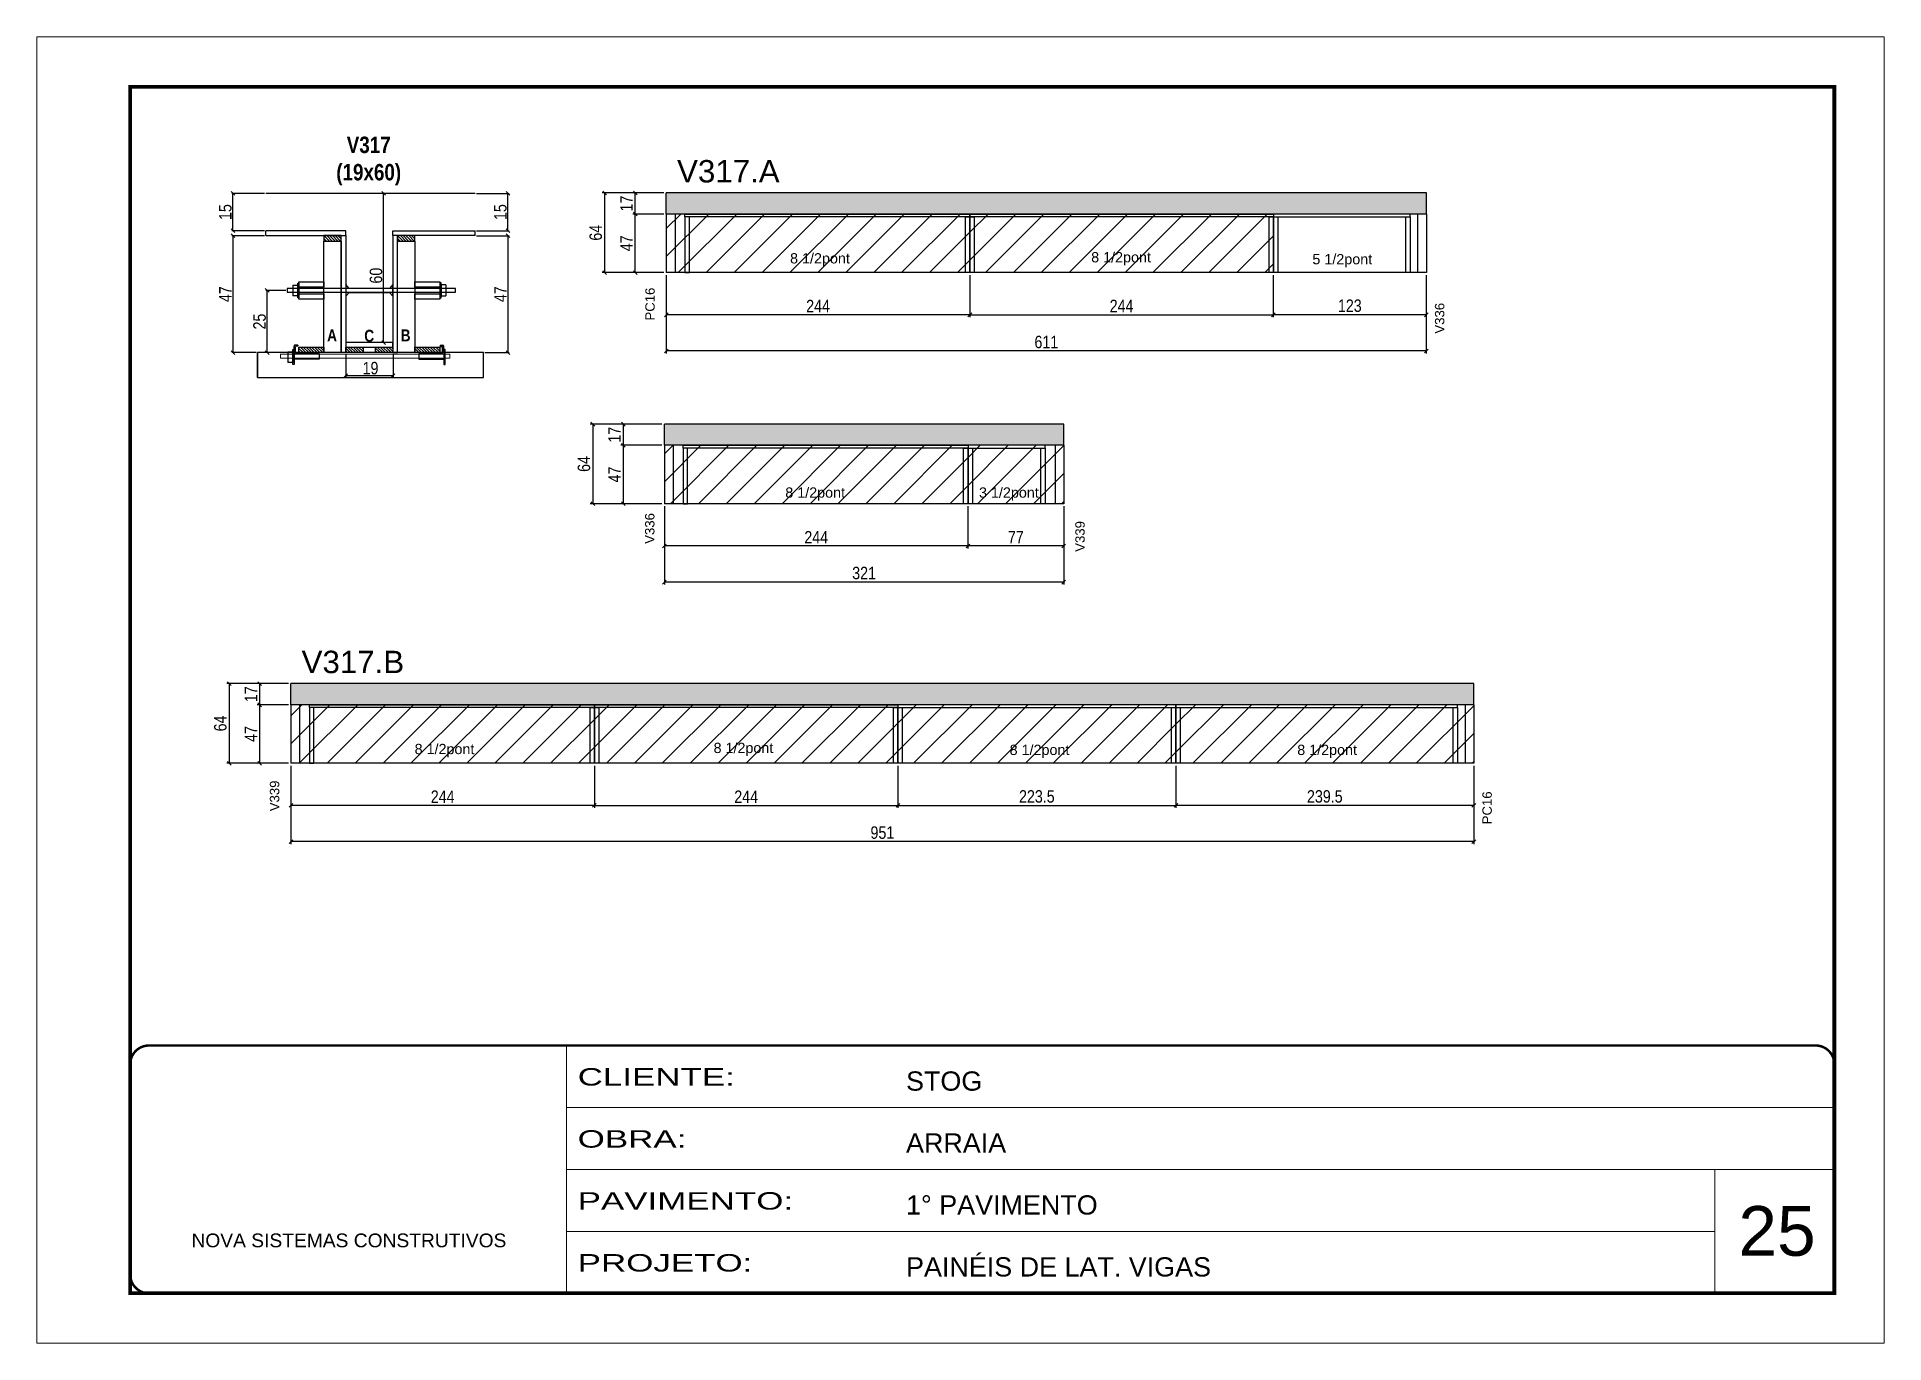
# Model space of a CAD drawing. Extents: x -3394 to 16474, y -5031 to 14397.
# Drawn here: x 4272 to 5757, y 6455 to 7505 of the extents above; entities that cross this region are included whole.
import ezdxf

# ---------------------------------------------------------------- set-up
doc = ezdxf.new("R2010")
doc.units = 0
doc.linetypes.add('CONTINUO', pattern=[0])
doc.linetypes.add('DASHED', pattern=[0.75, 0.5, -0.25])
doc.layers.get('0').update_dxf_attribs({"linetype": 'CONTINUOUS'})
doc.layers.get('Defpoints').update_dxf_attribs({"linetype": 'CONTINUOUS'})
for name, color, linetype in [('1HACHURA MADEIRAS', 1, 'CONTINUOUS'), ('barrote', 251, 'CONTINUOUS'), ('COTA', 241, 'CONTINUOUS'), ('detalhes', 4, 'CONTINUOUS'), ('NOMENCLATURA', 7, 'CONTINUOUS'), ('Painéis', 200, 'CONTINUOUS'), ('PONTALETE', 7, 'CONTINUOUS'), ('presilha', 1, 'CONTINUOUS'), ('SARR_2.2x10', 60, 'CONTINUOUS'), ('SARR_2.2x7', 40, 'CONTINUOUS'), ('SARR_3.5x7', 81, 'CONTINUOUS'), ('Tubo de PVC', 51, 'CONTINUOUS')]:
    doc.layers.add(name, color=color, linetype=linetype)
for name, color, linetype, lineweight in [('CARIMBO', 255, 'CONTINUOUS', 9), ('CONCRETO', 251, 'CONTINUOUS', 25), ('Folhas', 255, 'CONTINUOUS', 9), ('REAPROVEITAMENTO', 251, 'CONTINUOUS', 9), ('SARRAFO DE PRESSAO', 251, 'DASHED', 9), ('SCO-___-LAJ', 2, 'CONTINUOUS', 0)]:
    doc.layers.add(name, color=color, linetype=linetype, lineweight=lineweight)
doc.styles.add('ARIAL', font='arial.ttf')
doc.styles.add('COTA TECNICA', font='techl___.ttf', dxfattribs={"height": 10})
doc.styles.add('COTA TECNICA 2X', font='techl___.ttf', dxfattribs={"height": 10})
doc.styles.add('TECNICA', font='techb___.ttf', dxfattribs={"height": 10})
doc.styles.add('Tecnologia', font='')
doc.styles.get('Tecnologia').set_extended_font_data('Forgotten Futurist')
doc.dimstyles.new('PAINEL', dxfattribs={"dimtxt": 10, "dimasz": 3, "dimexe": 3, "dimexo": 3, "dimgap": 3, "dimtad": 1, "dimdec": 1, "dimzin": 12, "dimdsep": 46, "dimtxsty": 'COTA TECNICA', "dimblk1": 'OBLIQUE', "dimblk2": 'OBLIQUE', "dimsah": 1, "dimcen": 0.9, "dimclrd": 4, "dimclre": 4, "dimclrt": 240, "dimadec": 1, "dimazin": 3, "dimtfac": 1, "dimtdec": 1, "dimtmove": 0, "dimatfit": 3, "dimfxl": 1, "dimtolj": 1, "dimtzin": 12, "dimarcsym": 0})
doc.dimstyles.new('SECAO', dxfattribs={"dimscale": 0.333333, "dimtxt": 5, "dimasz": 9, "dimexe": 3, "dimexo": 3, "dimgap": 3, "dimtad": 1, "dimdec": 1, "dimlfac": 0.5, "dimzin": 12, "dimdsep": 46, "dimtxsty": 'COTA TECNICA 2X', "dimblk1": 'OBLIQUE', "dimblk2": 'OBLIQUE', "dimsah": 1, "dimcen": 0.9, "dimclrd": 4, "dimclre": 4, "dimclrt": 240, "dimadec": 1, "dimazin": 3, "dimtfac": 1, "dimtdec": 1, "dimtmove": 0, "dimatfit": 3, "dimfxl": 1, "dimtolj": 1, "dimtzin": 12, "dimarcsym": 0})
pattern_1 = [(45, (-1585, 0), (-11.22532, 11.22532), [])]

msp = doc.modelspace()

# ---------------------------------------------------------------- texts
at = {"layer": 'CARIMBO', "style": 'ARIAL'}
msp.add_text('25', height=40, dxfattribs=at).set_placement((5640.07, 6525.25))
at = {"layer": 'detalhes', "style": 'TECNICA'}
for s, p in [('A', (4505.48, 7260.37)), ('C', (4535.36, 7260.05)), ('B', (4564.62, 7260.37))]:
    msp.add_text(s, height=9.6, dxfattribs=at).set_placement(p)
at = {"layer": 'NOMENCLATURA', "linetype": 'Continuous', "style": 'ARIAL'}
for s, p in [('V317.A', (4786.83, 7388.13)), ('V317.B', (4484.98, 6993.66))]:
    msp.add_text(s, height=18, dxfattribs=at).set_placement(p)
for s, p in [('PC16', (4768.87, 7277.11)), ('V336', (5403.71, 7266.61)), ('V336', (4768.65, 7097.64)), ('V339', (5114.56, 7091.22)), ('V339', (4467.02, 6882.63)), ('PC16', (5441.86, 6872.14))]:
    msp.add_text(s, height=7.567, rotation=90, dxfattribs=at).set_placement(p)
at = {"layer": 'NOMENCLATURA', "insert": (4538.93, 7424.98), "char_height": 13.2, "attachment_point": 2, "style": 'TECNICA'}
msp.add_mtext_dynamic_manual_height_columns('V317\\P(19x60)', width=13.2, gutter_width=1, heights=[0], dxfattribs=at)
at = {"layer": 'PONTALETE', "linetype": 'Continuous', "style": 'ARIAL'}
for s, p in [('8 1/2pont', (4877.69, 7323.01)), ('8 1/2pont', (5119.77, 7323.88)), ('5 1/2pont', (5297.62, 7322.33)), ('8 1/2pont', (4873.84, 7134.7)), ('3 1/2pont', (5029.58, 7134.7)), ('8 1/2pont', (4575.84, 6928.54)), ('8 1/2pont', (4816.18, 6929.41)), ('8 1/2pont', (5054.21, 6927.86)), ('8 1/2pont', (5285.43, 6927.86))]:
    msp.add_text(s, height=8.25, dxfattribs=at).set_placement(p)

# ---------------------------------------------------------------- blocks, each defined once
blk = doc.blocks.new('9999999999')
at = {"color": 30, "linetype": 'CONTINUO'}
for p, q in [((98564.6, 34230.2), (98564.6, 34429.4)), ((98564.6, 34379.6), (99584, 34379.6)), ((98564.6, 34329.8), (99488, 34329.8)), ((99584, 34329.8), (99488, 34329.8)), ((99488, 34329.8), (99488, 34230.2)), ((98564.6, 34280), (99488, 34280))]:
    blk.add_line(p, q, dxfattribs=at)
at = {"color": 30, "linetype": 'CONTINUO', "const_width": 2}
blk.add_lwpolyline([(99584, 34230.2), (99584, 34414.4, 0.414214), (99569, 34429.4), (98229, 34429.4, 0.414214), (98214, 34414.4), (98214, 34245.2, 0.414214), (98229, 34230.2), (99584, 34230.2)], format="xyb", dxfattribs=at)
at = {"layer": 'Folhas'}
blk.add_lwpolyline([(98139, 34190.2), (99624, 34190.2), (99624, 35240.2), (98139, 35240.2)], close=True, dxfattribs=at)
at = {"layer": 'Folhas', "color": 30, "const_width": 3}
blk.add_lwpolyline([(98214, 34230.2), (99584, 34230.2), (99584, 35200.2), (98214, 35200.2)], close=True, dxfattribs=at)
at = {"color": 7, "linetype": 'Continuous', "ltscale": 5, "style": 'ARIAL'}
for s, height, p in [('STOG', 15.48, (98837.7, 34393.1)), ('ARRAIA', 15.48, (98837.7, 34343.3)), ('1° PAVIMENTO', 15.483, (98837.7, 34293.5)), ('NOVA SISTEMAS CONSTRUTIVOS', 11.059, (98263.2, 34267.2)), ('PAINÉIS DE LAT. VIGAS', 15.483, (98837.7, 34243.7))]:
    blk.add_text(s, height=height, dxfattribs=at).set_placement(p)
at = {"layer": 'Folhas', "color": 7, "style": 'Tecnologia', "width": 1.5}
for s, p in [('CLIENTE:', (98573.7, 34397.2)), ('OBRA:', (98573.7, 34347.3)), ('PAVIMENTO:', (98573.7, 34297.5)), ('PROJETO:', (98573.7, 34247.7))]:
    blk.add_text(s, height=14, dxfattribs=at).set_placement(p)
blk = doc.blocks.new('_Oblique')
at = {"color": 0, "linetype": 'ByBlock', "lineweight": -2}
blk.add_line((-0.5, -0.5), (0.5, 0.5), dxfattribs=at)
blk = doc.blocks.new('*D668')
at = {"layer": 'COTA', "color": 4, "lineweight": -2, "transparency": 16777216}
for p, q in [((4520.5, 7250.3), (4520.5, 7231.7)), ((4558.5, 7250.3), (4558.5, 7231.7)), ((4558.5, 7232.7), (4520.5, 7232.7))]:
    blk.add_line(p, q, dxfattribs=at)
at = {"layer": 'Defpoints', "color": 0, "transparency": 16777216}
for p in [(4520.5, 7251.3), (4558.5, 7251.3), (4520.5, 7232.7)]:
    blk.add_point(p, dxfattribs=at)
at = {"layer": 'COTA', "color": 4, "lineweight": -2, "transparency": 16777216, "xscale": 3, "yscale": 3, "zscale": 3, "rotation": 180}
blk.add_blockref('_Oblique', (4520.5, 7232.7), dxfattribs=at)
at = {"layer": 'COTA', "color": 4, "lineweight": -2, "transparency": 16777216, "xscale": 3, "yscale": 3, "zscale": 3}
blk.add_blockref('_Oblique', (4558.5, 7232.7), dxfattribs=at)
at = {"layer": 'COTA', "color": 240, "transparency": 16777216, "insert": (4540.4, 7238.8), "char_height": 10, "attachment_point": 5, "style": 'COTA TECNICA 2X'}
blk.add_mtext('\\A1;19', dxfattribs=at)
blk = doc.blocks.new('PRESILHA METÁLICA 1')
at = {"layer": 'presilha'}
for p, q in [((0, 13), (6, 13)), ((0, 13), (0, 0)), ((6, 0), (0, 0)), ((6, 15.5), (7.5, 15.5)), ((6, -2.5), (6, 15.5)), ((6, 13), (6, 0)), ((7.5, 10.6), (7.5, 19.9)), ((7.5, 15.5), (7.5, -2.5)), ((37.5, 4.1), (7.5, 4.1)), ((12, 21), (8.6, 21)), ((9, 11.6), (9, 18.9)), ((12, 19.5), (9.6, 19.5)), ((37.5, 11), (9.6, 11)), ((12, 21), (12, 19.5)), ((37.5, 11), (37.5, 4.1)), ((7.5, -2.5), (6, -2.5))]:
    blk.add_line(p, q, dxfattribs=at)
for centre, radius, start, end in [((8.6, 19.9), 1.14, 90, 180), ((9.6, 18.9), 0.57, 90, 180), ((9.6, 11.6), 0.57, 180, 270)]:
    blk.add_arc(centre, radius, start, end, dxfattribs=at)
blk = doc.blocks.new('PRESILHA METÁLICA 2')
at = {"layer": 'presilha'}
for p, q in [((-5.2, 23.5), (-5.2, 22)), ((-5.2, 23.5), (-1.9, 23.5)), ((-0.8, 14.6), (-0.8, 22.4)), ((-30.8, 13.5), (-30.8, 6.6)), ((-30.8, 13.5), (-2.8, 13.5)), ((-30.8, 6.6), (-0.8, 6.6)), ((-5.2, 22), (-2.8, 22)), ((-2.2, 14.1), (-2.2, 21.4)), ((0.8, 18), (-0.8, 18)), ((-0.8, 18), (-0.8, 0)), ((-0.8, 0), (0.8, 0)), ((0.8, 0), (0.8, 18))]:
    blk.add_line(p, q, dxfattribs=at)
for centre, radius, start, end in [((-1.9, 22.4), 1.14, 0, 90), ((-2.8, 21.4), 0.57, 0, 90), ((-2.8, 14.1), 0.57, 270, 0)]:
    blk.add_arc(centre, radius, start, end, dxfattribs=at)
blk = doc.blocks.new('*D669')
at = {"layer": 'COTA', "color": 4, "lineweight": -2, "transparency": 16777216}
for p, q in [((4455.2, 7345.3), (4428.8, 7345.3)), ((4429.8, 7345.3), (4429.8, 7251.3)), ((4448.4, 7251.3), (4428.8, 7251.3))]:
    blk.add_line(p, q, dxfattribs=at)
at = {"layer": 'Defpoints', "color": 0, "transparency": 16777216}
for p in [(4456.2, 7345.3), (4429.8, 7251.3), (4449.4, 7251.3)]:
    blk.add_point(p, dxfattribs=at)
at = {"layer": 'COTA', "color": 4, "lineweight": -2, "transparency": 16777216, "xscale": 3, "yscale": 3, "zscale": 3}
for p, rotation in [((4429.8, 7345.3), 90), ((4429.8, 7251.3), 270)]:
    blk.add_blockref('_Oblique', p, dxfattribs=dict(at, rotation=rotation))
at = {"layer": 'COTA', "color": 240, "transparency": 16777216, "insert": (4423.7, 7298.3), "char_height": 10, "attachment_point": 5, "rotation": 90, "style": 'COTA TECNICA 2X'}
blk.add_mtext('\\A1;47', dxfattribs=at)
blk = doc.blocks.new('*D670')
at = {"layer": 'COTA', "color": 4, "lineweight": -2, "transparency": 16777216}
for p, q in [((4557.5, 7379.3), (4549.9, 7379.3)), ((4550.9, 7259.3), (4550.9, 7379.3)), ((4550, 7259.3), (4549.9, 7259.3))]:
    blk.add_line(p, q, dxfattribs=at)
at = {"layer": 'Defpoints', "color": 0, "transparency": 16777216}
for p in [(4550.9, 7379.3), (4558.5, 7379.3), (4551, 7259.3)]:
    blk.add_point(p, dxfattribs=at)
at = {"layer": 'COTA', "color": 4, "lineweight": -2, "transparency": 16777216, "xscale": 3, "yscale": 3, "zscale": 3}
for p, rotation in [((4550.9, 7379.3), 90), ((4550.9, 7259.3), 270)]:
    blk.add_blockref('_Oblique', p, dxfattribs=dict(at, rotation=rotation))
at = {"layer": 'COTA', "color": 240, "transparency": 16777216, "insert": (4544.8, 7313.2), "char_height": 10, "attachment_point": 5, "rotation": 90, "style": 'COTA TECNICA 2X'}
blk.add_mtext('\\A1;60', dxfattribs=at)
blk = doc.blocks.new('*D671')
at = {"layer": 'COTA', "color": 4, "lineweight": -2, "transparency": 16777216}
for p, q in [((4455.2, 7379.3), (4428.8, 7379.3)), ((4429.8, 7349.3), (4429.8, 7379.3)), ((4455.2, 7349.3), (4428.8, 7349.3))]:
    blk.add_line(p, q, dxfattribs=at)
at = {"layer": 'Defpoints', "color": 0, "transparency": 16777216}
for p in [(4429.8, 7379.3), (4456.2, 7379.3), (4456.2, 7349.3)]:
    blk.add_point(p, dxfattribs=at)
at = {"layer": 'COTA', "color": 4, "lineweight": -2, "transparency": 16777216, "xscale": 3, "yscale": 3, "zscale": 3}
for p, rotation in [((4429.8, 7379.3), 90), ((4429.8, 7349.3), 270)]:
    blk.add_blockref('_Oblique', p, dxfattribs=dict(at, rotation=rotation))
at = {"layer": 'COTA', "color": 240, "transparency": 16777216, "insert": (4423.7, 7364.3), "char_height": 10, "attachment_point": 5, "rotation": 90, "style": 'COTA TECNICA 2X'}
blk.add_mtext('\\A1;15', dxfattribs=at)
blk = doc.blocks.new('*D672')
at = {"layer": 'COTA', "color": 4, "lineweight": -2, "transparency": 16777216}
for p, q in [((4625.6, 7345.3), (4651.9, 7345.3)), ((4650.9, 7345.3), (4650.9, 7251.3)), ((4632.3, 7251.3), (4651.9, 7251.3))]:
    blk.add_line(p, q, dxfattribs=at)
at = {"layer": 'Defpoints', "color": 0, "transparency": 16777216}
for p in [(4624.6, 7345.3), (4631.3, 7251.3), (4650.9, 7251.3)]:
    blk.add_point(p, dxfattribs=at)
at = {"layer": 'COTA', "color": 4, "lineweight": -2, "transparency": 16777216, "xscale": 3, "yscale": 3, "zscale": 3}
for p, rotation in [((4650.9, 7345.3), 90), ((4650.9, 7251.3), 270)]:
    blk.add_blockref('_Oblique', p, dxfattribs=dict(at, rotation=rotation))
at = {"layer": 'COTA', "color": 240, "transparency": 16777216, "insert": (4644.8, 7298.3), "char_height": 10, "attachment_point": 5, "rotation": 90, "style": 'COTA TECNICA 2X'}
blk.add_mtext('\\A1;47', dxfattribs=at)
blk = doc.blocks.new('*D673')
at = {"layer": 'COTA', "color": 4, "lineweight": -2, "transparency": 16777216}
for p, q in [((4625.6, 7379.3), (4651.9, 7379.3)), ((4650.9, 7349.3), (4650.9, 7379.3)), ((4625.6, 7349.3), (4651.9, 7349.3))]:
    blk.add_line(p, q, dxfattribs=at)
at = {"layer": 'Defpoints', "color": 0, "transparency": 16777216}
for p in [(4624.6, 7379.3), (4650.9, 7379.3), (4624.6, 7349.3)]:
    blk.add_point(p, dxfattribs=at)
at = {"layer": 'COTA', "color": 4, "lineweight": -2, "transparency": 16777216, "xscale": 3, "yscale": 3, "zscale": 3}
for p, rotation in [((4650.9, 7379.3), 90), ((4650.9, 7349.3), 270)]:
    blk.add_blockref('_Oblique', p, dxfattribs=dict(at, rotation=rotation))
at = {"layer": 'COTA', "color": 240, "transparency": 16777216, "insert": (4644.8, 7364.3), "char_height": 10, "attachment_point": 5, "rotation": 90, "style": 'COTA TECNICA 2X'}
blk.add_mtext('\\A1;15', dxfattribs=at)
blk = doc.blocks.new('*D674')
at = {"layer": 'COTA', "color": 4, "linetype": 'Continuous', "lineweight": -2, "transparency": 16777216}
for p, q in [((5266.2, 7313.7), (5266.2, 7279.7)), ((5389.2, 7313.7), (5389.2, 7279.7)), ((5389.2, 7281.7), (5266.2, 7281.7))]:
    blk.add_line(p, q, dxfattribs=at)
at = {"layer": 'Defpoints', "color": 0, "linetype": 'Continuous', "transparency": 16777216}
for p in [(5266.2, 7315.7), (5389.2, 7315.7), (5266.2, 7281.7)]:
    blk.add_point(p, dxfattribs=at)
at = {"layer": 'COTA', "color": 4, "linetype": 'Continuous', "lineweight": -2, "transparency": 16777216, "xscale": 3, "yscale": 3, "zscale": 3, "rotation": 180}
blk.add_blockref('_Oblique', (5266.2, 7281.7), dxfattribs=at)
at = {"layer": 'COTA', "color": 4, "linetype": 'Continuous', "lineweight": -2, "transparency": 16777216, "xscale": 3, "yscale": 3, "zscale": 3}
blk.add_blockref('_Oblique', (5389.2, 7281.7), dxfattribs=at)
at = {"layer": 'COTA', "color": 240, "linetype": 'Continuous', "transparency": 16777216, "insert": (5327.7, 7289), "char_height": 10, "attachment_point": 5, "style": 'COTA TECNICA'}
blk.add_mtext('\\A1;123', dxfattribs=at)
blk = doc.blocks.new('*D675')
at = {"layer": 'COTA', "color": 4, "linetype": 'Continuous', "lineweight": -2, "transparency": 16777216}
for p, q in [((4778.2, 7313.7), (4778.2, 7279.7)), ((5022.2, 7313.7), (5022.2, 7279.7)), ((5022.2, 7281.7), (4778.2, 7281.7))]:
    blk.add_line(p, q, dxfattribs=at)
at = {"layer": 'Defpoints', "color": 0, "linetype": 'Continuous', "transparency": 16777216}
for p in [(4778.2, 7315.7), (5022.2, 7315.7), (4778.2, 7281.7)]:
    blk.add_point(p, dxfattribs=at)
at = {"layer": 'COTA', "color": 4, "linetype": 'Continuous', "lineweight": -2, "transparency": 16777216, "xscale": 3, "yscale": 3, "zscale": 3, "rotation": 180}
blk.add_blockref('_Oblique', (4778.2, 7281.7), dxfattribs=at)
at = {"layer": 'COTA', "color": 4, "linetype": 'Continuous', "lineweight": -2, "transparency": 16777216, "xscale": 3, "yscale": 3, "zscale": 3}
blk.add_blockref('_Oblique', (5022.2, 7281.7), dxfattribs=at)
at = {"layer": 'COTA', "color": 240, "linetype": 'Continuous', "transparency": 16777216, "insert": (4900.2, 7288.8), "char_height": 10, "attachment_point": 5, "style": 'COTA TECNICA'}
blk.add_mtext('\\A1;244', dxfattribs=at)
blk = doc.blocks.new('*D676')
at = {"layer": 'COTA', "color": 4, "linetype": 'Continuous', "lineweight": -2, "transparency": 16777216}
for p, q in [((4778.2, 7313.7), (4778.2, 7250.7)), ((5389.2, 7313.7), (5389.2, 7250.7)), ((5389.2, 7252.7), (4778.2, 7252.7))]:
    blk.add_line(p, q, dxfattribs=at)
at = {"layer": 'Defpoints', "color": 0, "linetype": 'Continuous', "transparency": 16777216}
for p in [(4778.2, 7315.7), (5389.2, 7315.7), (4778.2, 7252.7)]:
    blk.add_point(p, dxfattribs=at)
at = {"layer": 'COTA', "color": 4, "linetype": 'Continuous', "lineweight": -2, "transparency": 16777216, "xscale": 3, "yscale": 3, "zscale": 3, "rotation": 180}
blk.add_blockref('_Oblique', (4778.2, 7252.7), dxfattribs=at)
at = {"layer": 'COTA', "color": 4, "linetype": 'Continuous', "lineweight": -2, "transparency": 16777216, "xscale": 3, "yscale": 3, "zscale": 3}
blk.add_blockref('_Oblique', (5389.2, 7252.7), dxfattribs=at)
at = {"layer": 'COTA', "color": 240, "linetype": 'Continuous', "transparency": 16777216, "insert": (5083.7, 7259.8), "char_height": 10, "attachment_point": 5, "style": 'COTA TECNICA'}
blk.add_mtext('\\A1;611', dxfattribs=at)
blk = doc.blocks.new('*D677')
at = {"layer": 'COTA', "color": 4, "linetype": 'Continuous', "lineweight": -2, "transparency": 16777216}
for p, q in [((4776.2, 7362.7), (4751.2, 7362.7)), ((4753.2, 7315.7), (4753.2, 7362.7)), ((4776.2, 7315.7), (4751.2, 7315.7))]:
    blk.add_line(p, q, dxfattribs=at)
at = {"layer": 'Defpoints', "color": 0, "linetype": 'Continuous', "transparency": 16777216}
for p in [(4753.2, 7362.7), (4778.2, 7362.7), (4778.2, 7315.7)]:
    blk.add_point(p, dxfattribs=at)
at = {"layer": 'COTA', "color": 4, "linetype": 'Continuous', "lineweight": -2, "transparency": 16777216, "xscale": 3, "yscale": 3, "zscale": 3}
for p, rotation in [((4753.2, 7362.7), 90), ((4753.2, 7315.7), 270)]:
    blk.add_blockref('_Oblique', p, dxfattribs=dict(at, rotation=rotation))
at = {"layer": 'COTA', "color": 240, "linetype": 'Continuous', "transparency": 16777216, "insert": (4746.1, 7339.2), "char_height": 10, "attachment_point": 5, "rotation": 90, "style": 'COTA TECNICA'}
blk.add_mtext('\\A1;47', dxfattribs=at)
blk = doc.blocks.new('*D678')
at = {"layer": 'COTA', "color": 4, "linetype": 'Continuous', "lineweight": -2, "transparency": 16777216}
for p, q in [((4776.2, 7379.7), (4751.2, 7379.7)), ((4753.2, 7362.7), (4753.2, 7379.7)), ((4776.2, 7362.7), (4751.2, 7362.7))]:
    blk.add_line(p, q, dxfattribs=at)
at = {"layer": 'Defpoints', "color": 0, "linetype": 'Continuous', "transparency": 16777216}
for p in [(4753.2, 7379.7), (4778.2, 7379.7), (4778.2, 7362.7)]:
    blk.add_point(p, dxfattribs=at)
at = {"layer": 'COTA', "color": 4, "linetype": 'Continuous', "lineweight": -2, "transparency": 16777216, "xscale": 3, "yscale": 3, "zscale": 3}
for p, rotation in [((4753.2, 7379.7), 90), ((4753.2, 7362.7), 270)]:
    blk.add_blockref('_Oblique', p, dxfattribs=dict(at, rotation=rotation))
at = {"layer": 'COTA', "color": 240, "linetype": 'Continuous', "transparency": 16777216, "insert": (4746.1, 7371.2), "char_height": 10, "attachment_point": 5, "rotation": 90, "style": 'COTA TECNICA'}
blk.add_mtext('\\A1;17', dxfattribs=at)
blk = doc.blocks.new('*D679')
at = {"layer": 'COTA', "color": 4, "linetype": 'Continuous', "lineweight": -2, "transparency": 16777216}
for p, q in [((4776.2, 7379.7), (4726.6, 7379.7)), ((4728.6, 7379.7), (4728.6, 7315.7)), ((4776.2, 7315.7), (4726.6, 7315.7))]:
    blk.add_line(p, q, dxfattribs=at)
at = {"layer": 'Defpoints', "color": 0, "linetype": 'Continuous', "transparency": 16777216}
for p in [(4778.2, 7379.7), (4728.6, 7315.7), (4778.2, 7315.7)]:
    blk.add_point(p, dxfattribs=at)
at = {"layer": 'COTA', "color": 4, "linetype": 'Continuous', "lineweight": -2, "transparency": 16777216, "xscale": 3, "yscale": 3, "zscale": 3}
for p, rotation in [((4728.6, 7379.7), 90), ((4728.6, 7315.7), 270)]:
    blk.add_blockref('_Oblique', p, dxfattribs=dict(at, rotation=rotation))
at = {"layer": 'COTA', "color": 240, "linetype": 'Continuous', "transparency": 16777216, "insert": (4721.5, 7347.7), "char_height": 10, "attachment_point": 5, "rotation": 90, "style": 'COTA TECNICA'}
blk.add_mtext('\\A1;64', dxfattribs=at)
blk = doc.blocks.new('*D680')
at = {"layer": 'COTA', "color": 4, "linetype": 'Continuous', "lineweight": -2, "transparency": 16777216}
for p, q in [((5022.2, 7313.7), (5022.2, 7279.7)), ((5266.2, 7313.7), (5266.2, 7279.7)), ((5022.2, 7281.7), (5266.2, 7281.7))]:
    blk.add_line(p, q, dxfattribs=at)
at = {"layer": 'Defpoints', "color": 0, "linetype": 'Continuous', "transparency": 16777216}
for p in [(5022.2, 7315.7), (5266.2, 7315.7), (5266.2, 7281.7)]:
    blk.add_point(p, dxfattribs=at)
at = {"layer": 'COTA', "color": 4, "linetype": 'Continuous', "lineweight": -2, "transparency": 16777216, "xscale": 3, "yscale": 3, "zscale": 3, "rotation": 180}
blk.add_blockref('_Oblique', (5022.2, 7281.7), dxfattribs=at)
at = {"layer": 'COTA', "color": 4, "linetype": 'Continuous', "lineweight": -2, "transparency": 16777216, "xscale": 3, "yscale": 3, "zscale": 3}
blk.add_blockref('_Oblique', (5266.2, 7281.7), dxfattribs=at)
at = {"layer": 'COTA', "color": 240, "linetype": 'Continuous', "transparency": 16777216, "insert": (5144.2, 7288.8), "char_height": 10, "attachment_point": 5, "style": 'COTA TECNICA'}
blk.add_mtext('\\A1;244', dxfattribs=at)
blk = doc.blocks.new('*D681')
at = {"layer": 'COTA', "color": 4, "linetype": 'Continuous', "lineweight": -2, "transparency": 16777216}
for p, q in [((5020.7, 7127.8), (5020.7, 7093.9)), ((5097.7, 7127.8), (5097.7, 7093.9)), ((5097.7, 7095.9), (5020.7, 7095.9))]:
    blk.add_line(p, q, dxfattribs=at)
at = {"layer": 'Defpoints', "color": 0, "linetype": 'Continuous', "transparency": 16777216}
for p in [(5020.7, 7129.8), (5097.7, 7129.8), (5020.7, 7095.9)]:
    blk.add_point(p, dxfattribs=at)
at = {"layer": 'COTA', "color": 4, "linetype": 'Continuous', "lineweight": -2, "transparency": 16777216, "xscale": 3, "yscale": 3, "zscale": 3, "rotation": 180}
blk.add_blockref('_Oblique', (5020.7, 7095.9), dxfattribs=at)
at = {"layer": 'COTA', "color": 4, "linetype": 'Continuous', "lineweight": -2, "transparency": 16777216, "xscale": 3, "yscale": 3, "zscale": 3}
blk.add_blockref('_Oblique', (5097.7, 7095.9), dxfattribs=at)
at = {"layer": 'COTA', "color": 240, "linetype": 'Continuous', "transparency": 16777216, "insert": (5059.2, 7102.9), "char_height": 10, "attachment_point": 5, "style": 'COTA TECNICA'}
blk.add_mtext('\\A1;77', dxfattribs=at)
blk = doc.blocks.new('*D682')
at = {"layer": 'COTA', "color": 4, "linetype": 'Continuous', "lineweight": -2, "transparency": 16777216}
for p, q in [((4776.7, 7127.8), (4776.7, 7093.9)), ((5020.7, 7127.8), (5020.7, 7093.9)), ((5020.7, 7095.9), (4776.7, 7095.9))]:
    blk.add_line(p, q, dxfattribs=at)
at = {"layer": 'Defpoints', "color": 0, "linetype": 'Continuous', "transparency": 16777216}
for p in [(4776.7, 7129.8), (5020.7, 7129.8), (4776.7, 7095.9)]:
    blk.add_point(p, dxfattribs=at)
at = {"layer": 'COTA', "color": 4, "linetype": 'Continuous', "lineweight": -2, "transparency": 16777216, "xscale": 3, "yscale": 3, "zscale": 3, "rotation": 180}
blk.add_blockref('_Oblique', (4776.7, 7095.9), dxfattribs=at)
at = {"layer": 'COTA', "color": 4, "linetype": 'Continuous', "lineweight": -2, "transparency": 16777216, "xscale": 3, "yscale": 3, "zscale": 3}
blk.add_blockref('_Oblique', (5020.7, 7095.9), dxfattribs=at)
at = {"layer": 'COTA', "color": 240, "linetype": 'Continuous', "transparency": 16777216, "insert": (4898.7, 7102.9), "char_height": 10, "attachment_point": 5, "style": 'COTA TECNICA'}
blk.add_mtext('\\A1;244', dxfattribs=at)
blk = doc.blocks.new('*D683')
at = {"layer": 'COTA', "color": 4, "linetype": 'Continuous', "lineweight": -2, "transparency": 16777216}
for p, q in [((4776.7, 7127.8), (4776.7, 7064.8)), ((5097.7, 7127.8), (5097.7, 7064.8)), ((5097.7, 7066.8), (4776.7, 7066.8))]:
    blk.add_line(p, q, dxfattribs=at)
at = {"layer": 'Defpoints', "color": 0, "linetype": 'Continuous', "transparency": 16777216}
for p in [(4776.7, 7129.8), (5097.7, 7129.8), (4776.7, 7066.8)]:
    blk.add_point(p, dxfattribs=at)
at = {"layer": 'COTA', "color": 4, "linetype": 'Continuous', "lineweight": -2, "transparency": 16777216, "xscale": 3, "yscale": 3, "zscale": 3, "rotation": 180}
blk.add_blockref('_Oblique', (4776.7, 7066.8), dxfattribs=at)
at = {"layer": 'COTA', "color": 4, "linetype": 'Continuous', "lineweight": -2, "transparency": 16777216, "xscale": 3, "yscale": 3, "zscale": 3}
blk.add_blockref('_Oblique', (5097.7, 7066.8), dxfattribs=at)
at = {"layer": 'COTA', "color": 240, "linetype": 'Continuous', "transparency": 16777216, "insert": (4937.2, 7074.1), "char_height": 10, "attachment_point": 5, "style": 'COTA TECNICA'}
blk.add_mtext('\\A1;321', dxfattribs=at)
blk = doc.blocks.new('*D684')
at = {"layer": 'COTA', "color": 4, "linetype": 'Continuous', "lineweight": -2, "transparency": 16777216}
for p, q in [((4774.7, 7176.8), (4741.7, 7176.8)), ((4743.7, 7129.8), (4743.7, 7176.8)), ((4774.7, 7129.8), (4741.7, 7129.8))]:
    blk.add_line(p, q, dxfattribs=at)
at = {"layer": 'Defpoints', "color": 0, "linetype": 'Continuous', "transparency": 16777216}
for p in [(4743.7, 7176.8), (4776.7, 7176.8), (4776.7, 7129.8)]:
    blk.add_point(p, dxfattribs=at)
at = {"layer": 'COTA', "color": 4, "linetype": 'Continuous', "lineweight": -2, "transparency": 16777216, "xscale": 3, "yscale": 3, "zscale": 3}
for p, rotation in [((4743.7, 7176.8), 90), ((4743.7, 7129.8), 270)]:
    blk.add_blockref('_Oblique', p, dxfattribs=dict(at, rotation=rotation))
at = {"layer": 'COTA', "color": 240, "linetype": 'Continuous', "transparency": 16777216, "insert": (4736.6, 7153.3), "char_height": 10, "attachment_point": 5, "rotation": 90, "style": 'COTA TECNICA'}
blk.add_mtext('\\A1;47', dxfattribs=at)
blk = doc.blocks.new('*D685')
at = {"layer": 'COTA', "color": 4, "linetype": 'Continuous', "lineweight": -2, "transparency": 16777216}
for p, q in [((4774.7, 7193.8), (4741.7, 7193.8)), ((4743.7, 7176.8), (4743.7, 7193.8)), ((4774.7, 7176.8), (4741.7, 7176.8))]:
    blk.add_line(p, q, dxfattribs=at)
at = {"layer": 'Defpoints', "color": 0, "linetype": 'Continuous', "transparency": 16777216}
for p in [(4743.7, 7193.8), (4776.7, 7193.8), (4776.7, 7176.8)]:
    blk.add_point(p, dxfattribs=at)
at = {"layer": 'COTA', "color": 4, "linetype": 'Continuous', "lineweight": -2, "transparency": 16777216, "xscale": 3, "yscale": 3, "zscale": 3}
for p, rotation in [((4743.7, 7193.8), 90), ((4743.7, 7176.8), 270)]:
    blk.add_blockref('_Oblique', p, dxfattribs=dict(at, rotation=rotation))
at = {"layer": 'COTA', "color": 240, "linetype": 'Continuous', "transparency": 16777216, "insert": (4736.6, 7185.3), "char_height": 10, "attachment_point": 5, "rotation": 90, "style": 'COTA TECNICA'}
blk.add_mtext('\\A1;17', dxfattribs=at)
blk = doc.blocks.new('*D686')
at = {"layer": 'COTA', "color": 4, "linetype": 'Continuous', "lineweight": -2, "transparency": 16777216}
for p, q in [((4774.7, 7193.8), (4717.1, 7193.8)), ((4719.1, 7193.8), (4719.1, 7129.8)), ((4774.7, 7129.8), (4717.1, 7129.8))]:
    blk.add_line(p, q, dxfattribs=at)
at = {"layer": 'Defpoints', "color": 0, "linetype": 'Continuous', "transparency": 16777216}
for p in [(4776.7, 7193.8), (4719.1, 7129.8), (4776.7, 7129.8)]:
    blk.add_point(p, dxfattribs=at)
at = {"layer": 'COTA', "color": 4, "linetype": 'Continuous', "lineweight": -2, "transparency": 16777216, "xscale": 3, "yscale": 3, "zscale": 3}
for p, rotation in [((4719.1, 7193.8), 90), ((4719.1, 7129.8), 270)]:
    blk.add_blockref('_Oblique', p, dxfattribs=dict(at, rotation=rotation))
at = {"layer": 'COTA', "color": 240, "linetype": 'Continuous', "transparency": 16777216, "insert": (4712, 7161.8), "char_height": 10, "attachment_point": 5, "rotation": 90, "style": 'COTA TECNICA'}
blk.add_mtext('\\A1;64', dxfattribs=at)
blk = doc.blocks.new('*D687')
at = {"layer": 'COTA', "color": 4, "linetype": 'Continuous', "lineweight": -2, "transparency": 16777216}
for p, q in [((5187.9, 6919.2), (5187.9, 6885.3)), ((5427.4, 6919.2), (5427.4, 6885.3)), ((5427.4, 6887.3), (5187.9, 6887.3))]:
    blk.add_line(p, q, dxfattribs=at)
at = {"layer": 'Defpoints', "color": 0, "linetype": 'Continuous', "transparency": 16777216}
for p in [(5187.9, 6921.2), (5427.4, 6921.2), (5187.9, 6887.3)]:
    blk.add_point(p, dxfattribs=at)
at = {"layer": 'COTA', "color": 4, "linetype": 'Continuous', "lineweight": -2, "transparency": 16777216, "xscale": 3, "yscale": 3, "zscale": 3, "rotation": 180}
blk.add_blockref('_Oblique', (5187.9, 6887.3), dxfattribs=at)
at = {"layer": 'COTA', "color": 4, "linetype": 'Continuous', "lineweight": -2, "transparency": 16777216, "xscale": 3, "yscale": 3, "zscale": 3}
blk.add_blockref('_Oblique', (5427.4, 6887.3), dxfattribs=at)
at = {"layer": 'COTA', "color": 240, "linetype": 'Continuous', "transparency": 16777216, "insert": (5307.6, 6894.5), "char_height": 10, "attachment_point": 5, "style": 'COTA TECNICA'}
blk.add_mtext('\\A1;239.5', dxfattribs=at)
blk = doc.blocks.new('*D688')
at = {"layer": 'COTA', "color": 4, "linetype": 'Continuous', "lineweight": -2, "transparency": 16777216}
for p, q in [((4476.4, 6919.2), (4476.4, 6885.3)), ((4720.4, 6919.2), (4720.4, 6885.3)), ((4720.4, 6887.3), (4476.4, 6887.3))]:
    blk.add_line(p, q, dxfattribs=at)
at = {"layer": 'Defpoints', "color": 0, "linetype": 'Continuous', "transparency": 16777216}
for p in [(4476.4, 6921.2), (4720.4, 6921.2), (4476.4, 6887.3)]:
    blk.add_point(p, dxfattribs=at)
at = {"layer": 'COTA', "color": 4, "linetype": 'Continuous', "lineweight": -2, "transparency": 16777216, "xscale": 3, "yscale": 3, "zscale": 3, "rotation": 180}
blk.add_blockref('_Oblique', (4476.4, 6887.3), dxfattribs=at)
at = {"layer": 'COTA', "color": 4, "linetype": 'Continuous', "lineweight": -2, "transparency": 16777216, "xscale": 3, "yscale": 3, "zscale": 3}
blk.add_blockref('_Oblique', (4720.4, 6887.3), dxfattribs=at)
at = {"layer": 'COTA', "color": 240, "linetype": 'Continuous', "transparency": 16777216, "insert": (4598.4, 6894.3), "char_height": 10, "attachment_point": 5, "style": 'COTA TECNICA'}
blk.add_mtext('\\A1;244', dxfattribs=at)
blk = doc.blocks.new('*D689')
at = {"layer": 'COTA', "color": 4, "linetype": 'Continuous', "lineweight": -2, "transparency": 16777216}
for p, q in [((4476.4, 6919.2), (4476.4, 6856.2)), ((5427.4, 6919.2), (5427.4, 6856.2)), ((5427.4, 6858.2), (4476.4, 6858.2))]:
    blk.add_line(p, q, dxfattribs=at)
at = {"layer": 'Defpoints', "color": 0, "linetype": 'Continuous', "transparency": 16777216}
for p in [(4476.4, 6921.2), (5427.4, 6921.2), (4476.4, 6858.2)]:
    blk.add_point(p, dxfattribs=at)
at = {"layer": 'COTA', "color": 4, "linetype": 'Continuous', "lineweight": -2, "transparency": 16777216, "xscale": 3, "yscale": 3, "zscale": 3, "rotation": 180}
blk.add_blockref('_Oblique', (4476.4, 6858.2), dxfattribs=at)
at = {"layer": 'COTA', "color": 4, "linetype": 'Continuous', "lineweight": -2, "transparency": 16777216, "xscale": 3, "yscale": 3, "zscale": 3}
blk.add_blockref('_Oblique', (5427.4, 6858.2), dxfattribs=at)
at = {"layer": 'COTA', "color": 240, "linetype": 'Continuous', "transparency": 16777216, "insert": (4951.9, 6865.4), "char_height": 10, "attachment_point": 5, "style": 'COTA TECNICA'}
blk.add_mtext('\\A1;951', dxfattribs=at)
blk = doc.blocks.new('*D690')
at = {"layer": 'COTA', "color": 4, "linetype": 'Continuous', "lineweight": -2, "transparency": 16777216}
for p, q in [((4474.4, 6968.2), (4449.3, 6968.2)), ((4451.3, 6921.2), (4451.3, 6968.2)), ((4474.4, 6921.2), (4449.3, 6921.2))]:
    blk.add_line(p, q, dxfattribs=at)
at = {"layer": 'Defpoints', "color": 0, "linetype": 'Continuous', "transparency": 16777216}
for p in [(4451.3, 6968.2), (4476.4, 6968.2), (4476.4, 6921.2)]:
    blk.add_point(p, dxfattribs=at)
at = {"layer": 'COTA', "color": 4, "linetype": 'Continuous', "lineweight": -2, "transparency": 16777216, "xscale": 3, "yscale": 3, "zscale": 3}
for p, rotation in [((4451.3, 6968.2), 90), ((4451.3, 6921.2), 270)]:
    blk.add_blockref('_Oblique', p, dxfattribs=dict(at, rotation=rotation))
at = {"layer": 'COTA', "color": 240, "linetype": 'Continuous', "transparency": 16777216, "insert": (4444.3, 6944.7), "char_height": 10, "attachment_point": 5, "rotation": 90, "style": 'COTA TECNICA'}
blk.add_mtext('\\A1;47', dxfattribs=at)
blk = doc.blocks.new('*D691')
at = {"layer": 'COTA', "color": 4, "linetype": 'Continuous', "lineweight": -2, "transparency": 16777216}
for p, q in [((4474.4, 6985.2), (4449.3, 6985.2)), ((4451.3, 6968.2), (4451.3, 6985.2)), ((4474.4, 6968.2), (4449.3, 6968.2))]:
    blk.add_line(p, q, dxfattribs=at)
at = {"layer": 'Defpoints', "color": 0, "linetype": 'Continuous', "transparency": 16777216}
for p in [(4451.3, 6985.2), (4476.4, 6985.2), (4476.4, 6968.2)]:
    blk.add_point(p, dxfattribs=at)
at = {"layer": 'COTA', "color": 4, "linetype": 'Continuous', "lineweight": -2, "transparency": 16777216, "xscale": 3, "yscale": 3, "zscale": 3}
for p, rotation in [((4451.3, 6985.2), 90), ((4451.3, 6968.2), 270)]:
    blk.add_blockref('_Oblique', p, dxfattribs=dict(at, rotation=rotation))
at = {"layer": 'COTA', "color": 240, "linetype": 'Continuous', "transparency": 16777216, "insert": (4444.3, 6976.7), "char_height": 10, "attachment_point": 5, "rotation": 90, "style": 'COTA TECNICA'}
blk.add_mtext('\\A1;17', dxfattribs=at)
blk = doc.blocks.new('*D692')
at = {"layer": 'COTA', "color": 4, "linetype": 'Continuous', "lineweight": -2, "transparency": 16777216}
for p, q in [((4474.4, 6985.2), (4424.8, 6985.2)), ((4426.8, 6985.2), (4426.8, 6921.2)), ((4474.4, 6921.2), (4424.8, 6921.2))]:
    blk.add_line(p, q, dxfattribs=at)
at = {"layer": 'Defpoints', "color": 0, "linetype": 'Continuous', "transparency": 16777216}
for p in [(4476.4, 6985.2), (4426.8, 6921.2), (4476.4, 6921.2)]:
    blk.add_point(p, dxfattribs=at)
at = {"layer": 'COTA', "color": 4, "linetype": 'Continuous', "lineweight": -2, "transparency": 16777216, "xscale": 3, "yscale": 3, "zscale": 3}
for p, rotation in [((4426.8, 6985.2), 90), ((4426.8, 6921.2), 270)]:
    blk.add_blockref('_Oblique', p, dxfattribs=dict(at, rotation=rotation))
at = {"layer": 'COTA', "color": 240, "linetype": 'Continuous', "transparency": 16777216, "insert": (4419.7, 6953.2), "char_height": 10, "attachment_point": 5, "rotation": 90, "style": 'COTA TECNICA'}
blk.add_mtext('\\A1;64', dxfattribs=at)
blk = doc.blocks.new('*D693')
at = {"layer": 'COTA', "color": 4, "linetype": 'Continuous', "lineweight": -2, "transparency": 16777216}
for p, q in [((4964.4, 6919.2), (4964.4, 6885.3)), ((5187.9, 6919.2), (5187.9, 6885.3)), ((4964.4, 6887.3), (5187.9, 6887.3))]:
    blk.add_line(p, q, dxfattribs=at)
at = {"layer": 'Defpoints', "color": 0, "linetype": 'Continuous', "transparency": 16777216}
for p in [(4964.4, 6921.2), (5187.9, 6921.2), (5187.9, 6887.3)]:
    blk.add_point(p, dxfattribs=at)
at = {"layer": 'COTA', "color": 4, "linetype": 'Continuous', "lineweight": -2, "transparency": 16777216, "xscale": 3, "yscale": 3, "zscale": 3, "rotation": 180}
blk.add_blockref('_Oblique', (4964.4, 6887.3), dxfattribs=at)
at = {"layer": 'COTA', "color": 4, "linetype": 'Continuous', "lineweight": -2, "transparency": 16777216, "xscale": 3, "yscale": 3, "zscale": 3}
blk.add_blockref('_Oblique', (5187.9, 6887.3), dxfattribs=at)
at = {"layer": 'COTA', "color": 240, "linetype": 'Continuous', "transparency": 16777216, "insert": (5076.1, 6894.5), "char_height": 10, "attachment_point": 5, "style": 'COTA TECNICA'}
blk.add_mtext('\\A1;223.5', dxfattribs=at)
blk = doc.blocks.new('*D694')
at = {"layer": 'COTA', "color": 4, "linetype": 'Continuous', "lineweight": -2, "transparency": 16777216}
for p, q in [((4720.4, 6919.2), (4720.4, 6885.3)), ((4964.4, 6919.2), (4964.4, 6885.3)), ((4720.4, 6887.3), (4964.4, 6887.3))]:
    blk.add_line(p, q, dxfattribs=at)
at = {"layer": 'Defpoints', "color": 0, "linetype": 'Continuous', "transparency": 16777216}
for p in [(4720.4, 6921.2), (4964.4, 6921.2), (4964.4, 6887.3)]:
    blk.add_point(p, dxfattribs=at)
at = {"layer": 'COTA', "color": 4, "linetype": 'Continuous', "lineweight": -2, "transparency": 16777216, "xscale": 3, "yscale": 3, "zscale": 3, "rotation": 180}
blk.add_blockref('_Oblique', (4720.4, 6887.3), dxfattribs=at)
at = {"layer": 'COTA', "color": 4, "linetype": 'Continuous', "lineweight": -2, "transparency": 16777216, "xscale": 3, "yscale": 3, "zscale": 3}
blk.add_blockref('_Oblique', (4964.4, 6887.3), dxfattribs=at)
at = {"layer": 'COTA', "color": 240, "linetype": 'Continuous', "transparency": 16777216, "insert": (4842.4, 6894.3), "char_height": 10, "attachment_point": 5, "style": 'COTA TECNICA'}
blk.add_mtext('\\A1;244', dxfattribs=at)
blk = doc.blocks.new('*D991')
at = {"layer": 'COTA', "color": 4, "lineweight": -2, "transparency": 16777216}
for p, q in [((4472.4, 7301.3), (4456.3, 7301.3)), ((4457.3, 7251.3), (4457.3, 7301.3)), ((4481.9, 7251.3), (4456.3, 7251.3))]:
    blk.add_line(p, q, dxfattribs=at)
at = {"layer": 'Defpoints', "color": 0, "transparency": 16777216}
for p in [(4457.3, 7301.3), (4473.4, 7301.3), (4482.9, 7251.3)]:
    blk.add_point(p, dxfattribs=at)
at = {"layer": 'COTA', "color": 4, "lineweight": -2, "transparency": 16777216, "xscale": 3, "yscale": 3, "zscale": 3}
for p, rotation in [((4457.3, 7301.3), 90), ((4457.3, 7251.3), 270)]:
    blk.add_blockref('_Oblique', p, dxfattribs=dict(at, rotation=rotation))
at = {"layer": 'COTA', "color": 240, "transparency": 16777216, "insert": (4451.2, 7276.3), "char_height": 10, "attachment_point": 5, "rotation": 90, "style": 'COTA TECNICA 2X'}
blk.add_mtext('\\A1;25', dxfattribs=at)

# ---------------------------------------------------------------- dimensions: what is measured, and where the dimension line sits
at = {"layer": 'COTA'}
for base, p1, p2, angle, picture, middle in [((4429.81, 7379.35), (4456.16, 7349.35), (4456.16, 7379.35), 90, '*D671', (4429.81, 7364.35)), ((4550.94, 7379.35), (4551.05, 7259.35), (4558.46, 7379.35), 90, '*D670', (4550.94, 7313.24)), ((4650.92, 7379.35), (4624.57, 7349.35), (4624.57, 7379.35), 90, '*D673', (4650.92, 7364.35)), ((4520.46, 7232.67), (4558.46, 7251.35), (4520.46, 7251.35), 180, '*D668', (4540.37, 7232.67))]:
    dim = msp.add_linear_dim(base=base, p1=p1, p2=p2, angle=angle, dimstyle='SECAO', dxfattribs=at)
    dim.commit()
    dim.dimension.update_dxf_attribs({"geometry": picture, "text_midpoint": middle, "dimtype": 160})
at = {"layer": 'COTA', "linetype": 'Continuous'}
for base, p1, p2, angle, picture, middle in [((4728.61, 7315.71), (4778.21, 7379.71), (4778.21, 7315.71), 90, '*D679', (4721.51, 7347.71)), ((4753.18, 7379.71), (4778.21, 7362.71), (4778.21, 7379.71), 90, '*D678', (4746.1, 7371.21)), ((4753.18, 7362.71), (4778.21, 7315.71), (4778.21, 7362.71), 90, '*D677', (4746.1, 7339.21)), ((4778.21, 7281.74), (5022.24, 7315.71), (4778.21, 7315.71), 180, '*D675', (4900.23, 7288.81)), ((4778.21, 7252.72), (5389.24, 7315.71), (4778.21, 7315.71), 180, '*D676', (5083.73, 7259.82)), ((5266.24, 7281.74), (5389.24, 7315.71), (5266.24, 7315.71), 180, '*D674', (5327.74, 7288.96)), ((4719.1, 7129.83), (4776.72, 7193.83), (4776.72, 7129.83), 90, '*D686', (4712, 7161.83)), ((4743.67, 7193.83), (4776.72, 7176.83), (4776.72, 7193.83), 90, '*D685', (4736.59, 7185.33)), ((4743.67, 7176.83), (4776.72, 7129.83), (4776.72, 7176.83), 90, '*D684', (4736.59, 7153.33)), ((4776.72, 7095.85), (5020.75, 7129.83), (4776.72, 7129.83), 180, '*D682', (4898.73, 7102.93)), ((4776.72, 7066.83), (5097.75, 7129.83), (4776.72, 7129.83), 180, '*D683', (4937.23, 7074.05)), ((5020.75, 7095.85), (5097.75, 7129.83), (5020.75, 7129.83), 180, '*D681', (5059.25, 7102.93)), ((4426.77, 6921.24), (4476.37, 6985.24), (4476.37, 6921.24), 90, '*D692', (4419.66, 6953.24)), ((4451.33, 6985.24), (4476.37, 6968.24), (4476.37, 6985.24), 90, '*D691', (4444.26, 6976.74)), ((4451.33, 6968.24), (4476.37, 6921.24), (4476.37, 6968.24), 90, '*D690', (4444.26, 6944.74)), ((4476.37, 6887.27), (4720.4, 6921.24), (4476.37, 6921.24), 180, '*D688', (4598.38, 6894.34)), ((4476.37, 6858.25), (5427.4, 6921.24), (4476.37, 6921.24), 180, '*D689', (4951.88, 6865.39)), ((5187.9, 6887.27), (5427.4, 6921.24), (5187.9, 6921.24), 180, '*D687', (5307.65, 6894.52))]:
    dim = msp.add_linear_dim(base=base, p1=p1, p2=p2, angle=angle, dimstyle='PAINEL', override={"dimexe": 2, "dimexo": 2, "dimgap": 2, "dimadec": 8, "dimtix": 1, "dimatfit": 2, "dimldrblk": 'Oblique'}, dxfattribs=at)
    dim.commit()
    dim.dimension.update_dxf_attribs({"geometry": picture, "text_midpoint": middle})
at = {"layer": 'COTA'}
for base, p1, p2, picture, middle in [((4429.81, 7251.35), (4456.16, 7345.35), (4449.41, 7251.35), '*D669', (4423.74, 7298.35)), ((4650.92, 7251.35), (4624.57, 7345.35), (4631.32, 7251.35), '*D672', (4644.85, 7298.35)), ((4457.33, 7301.35), (4482.86, 7251.35), (4473.38, 7301.35), '*D991', (4451.22, 7276.35))]:
    dim = msp.add_linear_dim(base=base, p1=p1, p2=p2, angle=90, dimstyle='SECAO', dxfattribs=at)
    dim.commit()
    dim.dimension.update_dxf_attribs({"geometry": picture, "text_midpoint": middle})
at = {"layer": 'COTA', "linetype": 'Continuous'}
for base, p1, p2, picture, middle in [((5266.24, 7281.74), (5022.24, 7315.71), (5266.24, 7315.71), '*D680', (5144.24, 7288.81)), ((4964.4, 6887.27), (4720.4, 6921.24), (4964.4, 6921.24), '*D694', (4842.4, 6894.34)), ((5187.9, 6887.27), (4964.4, 6921.24), (5187.9, 6921.24), '*D693', (5076.15, 6894.49))]:
    dim = msp.add_linear_dim(base=base, p1=p1, p2=p2, dimstyle='PAINEL', override={"dimexe": 2, "dimexo": 2, "dimgap": 2, "dimadec": 8, "dimtix": 1, "dimatfit": 2, "dimldrblk": 'Oblique'}, dxfattribs=at)
    dim.commit()
    dim.dimension.update_dxf_attribs({"geometry": picture, "text_midpoint": middle})

# ---------------------------------------------------------------- hatches: boundary and pattern name
at = {"layer": 'COTA', "linetype": 'Continuous'}
h = msp.add_hatch(dxfattribs=at)
h.set_pattern_fill('AR-CONC', color=256, scale=0.05)
h.set_pattern_definition([(50, (-3042.5496, -1120.352), (9.1092334, -0.7969543), [0.9525, -10.4775]), (355, (-3042.55, -1120.352), (-1.762171, 9.552842), [0.762, -8.382029]), (100.451445, (-3041.7905, -1120.418), (7.3470624, 8.7558876), [0.8095004, -8.904512]), (46.1842, (-3042.55, -1117.812), (13.553952, -2.102116), [1.42875, -15.71625]), (96.63556, (-3041.42, -1117.987), (11.870207, 12.371306), [1.214251, -13.35678]), (351.18415, (-3042.55, -1117.812), (11.870207, 12.371306), [1.142998, -12.572987]), (21, (-3041.2796, -1118.447), (7.5807196, -5.11326), [0.9525, -10.4775]), (326, (-3041.28, -1118.447), (3.0901014, 9.209398), [0.762, -8.382]), (71.451445, (-3040.648, -1118.873), (10.670821, 4.0961384), [0.8095004, -8.904497]), (37.5, (-3042.5496, -1120.352), (0.1544302, 4.2277519), [0, -8.2804, 0, -8.509, 0, -8.41375]), (7.5, (-3042.5496, -1120.352), (3.3409831, 5.0090287), [0, -4.8514, 0, -8.0899, 0, -3.20675]), (327.5, (-3045.3817, -1120.352), (6.7795298, -0.2864372), [0, -3.175, 0, -9.906, 0, -13.1445]), (317.5, (-3046.6517, -1120.352), (7.406459, 1.2713246), [0, -4.1275, 0, -6.5786, 0, -9.3345])])
h.paths.add_polyline_path([(4778.21, 7379.71), (4778.21, 7362.71), (5389.24, 7362.71), (5389.24, 7379.71)])
h = msp.add_hatch(dxfattribs=at)
h.set_pattern_fill('AR-CONC', color=256, scale=0.05)
h.set_pattern_definition([(50, (-51.681, -3618.854), (9.1092334, -0.7969543), [0.9525, -10.4775]), (355, (-51.681, -3618.854), (-1.762171, 9.552842), [0.762, -8.382029]), (100.451445, (-50.922, -3618.92), (7.3470624, 8.7558876), [0.8095004, -8.904512]), (46.1842, (-51.681, -3616.314), (13.553952, -2.102116), [1.42875, -15.71625]), (96.63556, (-50.551, -3616.489), (11.870207, 12.371306), [1.214251, -13.35678]), (351.18415, (-51.681, -3616.314), (11.870207, 12.371306), [1.142998, -12.572987]), (21, (-50.411, -3616.949), (7.5807196, -5.11326), [0.9525, -10.4775]), (326, (-50.411, -3616.949), (3.0901014, 9.209398), [0.762, -8.382]), (71.451445, (-49.779, -3617.375), (10.670821, 4.0961384), [0.8095004, -8.904497]), (37.5, (-51.681, -3618.8538), (0.1544302, 4.2277519), [0, -8.2804, 0, -8.509, 0, -8.41375]), (7.5, (-51.681, -3618.854), (3.3409831, 5.0090287), [0, -4.8514, 0, -8.0899, 0, -3.20675]), (327.5, (-54.513, -3618.8538), (6.7795298, -0.2864372), [0, -3.175, 0, -9.906, 0, -13.1445]), (317.5, (-55.783, -3618.854), (7.406459, 1.2713246), [0, -4.1275, 0, -6.5786, 0, -9.3345])])
h.paths.add_polyline_path([(4776.72, 7193.83), (4776.72, 7176.83), (5097.75, 7176.83), (5097.75, 7193.83)])
h = msp.add_hatch(dxfattribs=at)
h.set_pattern_fill('AR-CONC', color=256, scale=0.05)
h.set_pattern_definition([(50, (-3344.395, -1514.824), (9.1092334, -0.7969543), [0.9525, -10.4775]), (355, (-3344.395, -1514.824), (-1.762171, 9.552842), [0.762, -8.382029]), (100.451445, (-3343.636, -1514.89), (7.3470624, 8.7558876), [0.8095004, -8.904512]), (46.1842, (-3344.395, -1512.284), (13.553952, -2.102116), [1.42875, -15.71625]), (96.63556, (-3343.266, -1512.459), (11.870207, 12.371306), [1.214251, -13.35678]), (351.18415, (-3344.395, -1512.284), (11.870207, 12.371306), [1.142998, -12.572987]), (21, (-3343.125, -1512.919), (7.5807196, -5.11326), [0.9525, -10.4775]), (326, (-3343.125, -1512.919), (3.0901014, 9.209398), [0.762, -8.382]), (71.451445, (-3342.494, -1513.345), (10.670821, 4.0961384), [0.8095004, -8.904497]), (37.5, (-3344.3953, -1514.8238), (0.1544302, 4.22775194), [0, -8.2804, 0, -8.509, 0, -8.41375]), (7.5, (-3344.3953, -1514.824), (3.3409831, 5.0090287), [0, -4.8514, 0, -8.0899, 0, -3.20675]), (327.5, (-3347.2274, -1514.824), (6.7795298, -0.2864372), [0, -3.175, 0, -9.906, 0, -13.1445]), (317.5, (-3348.4974, -1514.824), (7.406459, 1.2713246), [0, -4.1275, 0, -6.5786, 0, -9.3345])])
h.paths.add_polyline_path([(4476.37, 6985.24), (4476.37, 6968.24), (5427.4, 6968.24), (5427.4, 6985.24)])
at = {"layer": 'REAPROVEITAMENTO', "linetype": 'Continuous'}
h = msp.add_hatch(dxfattribs=at)
h.set_pattern_fill('ANSI31', color=256, scale=5)
h.set_pattern_definition(pattern_1)
h.paths.add_polyline_path([(5022.24, 7315.71), (5022.24, 7362.71), (4778.21, 7362.71), (4778.21, 7315.71)])
h = msp.add_hatch(dxfattribs=at)
h.set_pattern_fill('ANSI31', color=256, scale=5)
h.set_pattern_definition(pattern_1)
h.paths.add_polyline_path([(5266.24, 7315.71), (5266.24, 7362.71), (5022.24, 7362.71), (5022.24, 7315.71)])
h = msp.add_hatch(dxfattribs=at)
h.set_pattern_fill('ANSI31', color=256, scale=5)
h.set_pattern_definition(pattern_1)
h.paths.add_polyline_path([(5020.75, 7129.83), (5020.75, 7176.83), (4776.72, 7176.83), (4776.72, 7129.83)])
h = msp.add_hatch(dxfattribs=at)
h.set_pattern_fill('ANSI31', color=256, scale=5)
h.set_pattern_definition(pattern_1)
h.paths.add_polyline_path([(5020.75, 7176.83), (5020.75, 7129.83), (5097.75, 7129.83), (5097.75, 7176.83)])
h = msp.add_hatch(dxfattribs=at)
h.set_pattern_fill('ANSI31', color=256, scale=5)
h.set_pattern_definition(pattern_1)
h.paths.add_polyline_path([(4720.4, 6921.24), (4720.4, 6968.24), (4476.37, 6968.24), (4476.37, 6921.24)])
h = msp.add_hatch(dxfattribs=at)
h.set_pattern_fill('ANSI31', color=256, scale=5)
h.set_pattern_definition(pattern_1)
h.paths.add_polyline_path([(4720.4, 6921.24), (4964.4, 6921.24), (4964.4, 6968.24), (4720.4, 6968.24)])
h = msp.add_hatch(dxfattribs=at)
h.set_pattern_fill('ANSI31', color=256, scale=5)
h.set_pattern_definition(pattern_1)
h.paths.add_polyline_path([(5187.9, 6921.24), (5187.9, 6968.24), (4964.4, 6968.24), (4964.4, 6921.24)])
h = msp.add_hatch(dxfattribs=at)
h.set_pattern_fill('ANSI31', color=256, scale=5)
h.set_pattern_definition(pattern_1)
h.paths.add_polyline_path([(5427.4, 6921.24), (5427.4, 6968.24), (5187.9, 6968.24), (5187.9, 6921.24)])
at = {"layer": 'SARR_2.2x10'}
h = msp.add_hatch(dxfattribs=at)
h.set_pattern_fill('ANSI31', color=256, scale=0.5, angle=90)
h.set_pattern_definition([(135, (37580.686, -116260.8229), (-1.122532015, -1.122532015), [])])
h.paths.add_polyline_path([(4482.86, 7255.75), (4482.86, 7251.35), (4502.86, 7251.35), (4502.86, 7255.75)])
h = msp.add_hatch(dxfattribs=at)
h.set_pattern_fill('ANSI31', color=256, scale=0.5, angle=90)
h.set_pattern_definition([(135, (37693.886, -116260.8229), (-1.122532015, -1.122532015), [])])
h.paths.add_polyline_path([(4576.06, 7255.75), (4576.06, 7251.35), (4596.06, 7251.35), (4596.06, 7255.75)])
at = {"layer": 'SARR_2.2x7'}
h = msp.add_hatch(dxfattribs=at)
h.set_pattern_fill('ANSI31', color=256, scale=0.5, angle=90)
h.set_pattern_definition([(135, (37525.486, -116171.2229), (-1.122532015, -1.122532015), [])])
h.paths.add_polyline_path([(4502.86, 7345.35), (4502.86, 7340.95), (4516.86, 7340.95), (4516.86, 7345.35)])
h = msp.add_hatch(dxfattribs=at)
h.set_pattern_fill('ANSI31', color=256, scale=0.5, angle=90)
h.set_pattern_definition([(135, (37584.686, -116171.2229), (-1.122532015, -1.122532015), [])])
h.paths.add_polyline_path([(4562.06, 7345.35), (4562.06, 7340.95), (4576.06, 7340.95), (4576.06, 7345.35)])
h = msp.add_hatch(dxfattribs=at)
h.set_pattern_fill('ANSI31', color=256, scale=0.5, angle=90)
h.set_pattern_definition([(135, (37708.286, -116260.8229), (-1.122532015, -1.122532015), [])])
h.paths.add_polyline_path([(4520.46, 7255.75), (4520.46, 7251.35), (4534.46, 7251.35), (4534.46, 7255.75)])
h = msp.add_hatch(dxfattribs=at)
h.set_pattern_fill('ANSI31', color=256, scale=0.5, angle=90)
h.set_pattern_definition([(135, (37732.286, -116260.8229), (-1.122532015, -1.122532015), [])])
h.paths.add_polyline_path([(4544.46, 7255.75), (4544.46, 7251.35), (4558.46, 7251.35), (4558.46, 7255.75)])

# ---------------------------------------------------------------- linework, layer by layer
at = {"layer": '1HACHURA MADEIRAS', "elevation": 0}
for points in [[(4482.86, 7308.26), (4502.86, 7308.26), (4502.86, 7303.86), (4482.86, 7303.86)], [(4576.06, 7308.26), (4596.06, 7308.26), (4596.06, 7303.86), (4576.06, 7303.86)], [(4482.86, 7298.66), (4502.86, 7298.66), (4502.86, 7294.26), (4482.86, 7294.26)], [(4576.06, 7298.66), (4596.06, 7298.66), (4596.06, 7294.26), (4576.06, 7294.26)]]:
    msp.add_lwpolyline(points, close=True, dxfattribs=at)
at = {"layer": 'barrote', "elevation": 0}
msp.add_lwpolyline([(4449.41, 7231.35), (4631.32, 7231.35), (4631.32, 7251.35), (4449.41, 7251.35)], close=True, dxfattribs=at)
at = {"layer": 'CONCRETO', "linetype": 'Continuous'}
msp.add_line((4624.57, 7379.35), (4456.16, 7379.35), dxfattribs=at)
at = {"layer": 'COTA', "linetype": 'Continuous'}
for p, q in [((4778.21, 7362.71), (4778.21, 7379.71)), ((5389.24, 7379.71), (4778.21, 7379.71)), ((5389.24, 7362.71), (5389.24, 7379.71)), ((4776.72, 7176.83), (4776.72, 7193.83)), ((5097.75, 7193.83), (4776.72, 7193.83)), ((5097.75, 7176.83), (5097.75, 7193.83)), ((4476.37, 6968.24), (4476.37, 6985.24)), ((5427.4, 6985.24), (4476.37, 6985.24)), ((5427.4, 6968.24), (5427.4, 6985.24))]:
    msp.add_line(p, q, dxfattribs=at)
at = {"layer": 'detalhes', "color": 250}
msp.add_line((4449.41, 7231.35), (4449.41, 7251.35), dxfattribs=at)
at = {"layer": 'Painéis', "linetype": 'Continuous'}
for p, q in [((5389.24, 7362.71), (4778.21, 7362.71)), ((4778.21, 7362.71), (4778.21, 7315.71)), ((5022.24, 7362.71), (5022.24, 7315.71)), ((5022.24, 7362.71), (5022.24, 7315.71)), ((5022.24, 7362.71), (5022.24, 7315.71)), ((5266.24, 7362.71), (5266.24, 7315.71)), ((5389.24, 7362.71), (5389.24, 7315.71)), ((4456.16, 7345.35), (4456.16, 7349.35)), ((4624.57, 7345.35), (4624.57, 7349.35)), ((5389.24, 7315.71), (4778.21, 7315.71)), ((5097.75, 7176.83), (4776.72, 7176.83)), ((4776.72, 7176.83), (4776.72, 7129.83)), ((5020.75, 7176.83), (5020.75, 7129.83)), ((5097.75, 7176.83), (5097.75, 7129.83)), ((5097.75, 7129.83), (4776.72, 7129.83)), ((5427.4, 6968.24), (4476.37, 6968.24)), ((4476.37, 6968.24), (4476.37, 6921.24)), ((4720.4, 6968.24), (4720.4, 6921.24)), ((4720.4, 6968.24), (4720.4, 6921.24)), ((4720.4, 6968.24), (4720.4, 6921.24)), ((4964.4, 6968.24), (4964.4, 6921.24)), ((5187.9, 6968.24), (5187.9, 6921.24)), ((5427.4, 6968.24), (5427.4, 6921.24)), ((5427.4, 6921.24), (4476.37, 6921.24))]:
    msp.add_line(p, q, dxfattribs=at)
at = {"layer": 'Painéis', "linetype": 'Continuous', "elevation": 0}
for points in [[(4456.16, 7345.35), (4520.46, 7345.35), (4520.46, 7349.35), (4456.16, 7349.35)], [(4624.57, 7345.35), (4558.46, 7345.35), (4558.46, 7349.35), (4624.57, 7349.35)]]:
    msp.add_lwpolyline(points, dxfattribs=at)
for points in [[(4516.86, 7251.35), (4516.86, 7345.35), (4520.46, 7345.35), (4520.46, 7251.35)], [(4562.06, 7251.35), (4562.06, 7345.35), (4558.46, 7345.35), (4558.46, 7251.35)], [(4558.46, 7259.35), (4520.46, 7259.35), (4520.46, 7255.75), (4558.46, 7255.75)]]:
    msp.add_lwpolyline(points, close=True, dxfattribs=at)
at = {"layer": 'presilha'}
for p, q in [((4481.86, 7307.26, 0), (4482.86, 7307.26, 0)), ((4481.86, 7295.26, 0), (4481.86, 7307.26, 0)), ((4482.86, 7307.26, 0), (4482.86, 7295.26, 0)), ((4597.06, 7307.45), (4596.06, 7307.45)), ((4596.06, 7307.45), (4596.06, 7295.45)), ((4597.06, 7295.45), (4597.06, 7307.45)), ((4477.86, 7305.59, 0), (4481.86, 7305.59, 0)), ((4477.86, 7305.59, 0), (4477.86, 7296.92, 0)), ((4481.86, 7296.92, 0), (4477.86, 7296.92, 0)), ((4481.86, 7305.59, 0), (4481.86, 7296.92, 0)), ((4482.86, 7295.26, 0), (4481.86, 7295.26, 0)), ((4596.06, 7295.45), (4597.06, 7295.45)), ((4601.06, 7305.78), (4597.06, 7305.78)), ((4597.06, 7305.78), (4597.06, 7297.11)), ((4597.06, 7297.11), (4601.06, 7297.11)), ((4601.06, 7305.78), (4601.06, 7297.11))]:
    msp.add_line(p, q, dxfattribs=at)
at = {"layer": 'presilha', "elevation": 0}
msp.add_lwpolyline([(4608.84, 7302.85), (4473.38, 7302.85), (4473.38, 7299.85), (4608.84, 7299.85)], close=True, dxfattribs=at)
at = {"layer": 'SARR_2.2x10', "elevation": 0}
for points in [[(4482.86, 7255.75), (4502.86, 7255.75), (4502.86, 7251.35), (4482.86, 7251.35)], [(4576.06, 7255.75), (4596.06, 7255.75), (4596.06, 7251.35), (4576.06, 7251.35)]]:
    msp.add_lwpolyline(points, close=True, dxfattribs=at)
at = {"layer": 'SARR_2.2x7', "ltscale": 25}
for p, q in [((4785.21, 7362.71), (4785.21, 7315.71)), ((5382.24, 7362.71), (5382.24, 7315.71)), ((4783.72, 7176.83), (4783.72, 7129.83)), ((5090.75, 7176.83), (5090.75, 7129.83)), ((4483.37, 6968.24), (4483.37, 6921.24)), ((5420.4, 6968.24), (5420.4, 6921.24))]:
    msp.add_line(p, q, dxfattribs=at)
for points in [[(5022.24, 7360.51), (4793.21, 7360.51), (4793.21, 7362.71), (5022.24, 7362.71)], [(5266.24, 7360.51), (5022.24, 7360.51), (5022.24, 7362.71), (5266.24, 7362.71)], [(5020.75, 7174.63), (4791.72, 7174.63), (4791.72, 7176.83), (5020.75, 7176.83)], [(4720.4, 6966.04), (4491.37, 6966.04), (4491.37, 6968.24), (4720.4, 6968.24)], [(4964.4, 6966.04), (4720.4, 6966.04), (4720.4, 6968.24), (4964.4, 6968.24)], [(4964.4, 6966.04), (5187.9, 6966.04), (5187.9, 6968.24), (4964.4, 6968.24)]]:
    msp.add_lwpolyline(points, close=True, dxfattribs=at)
at = {"layer": 'SARR_2.2x7', "ltscale": 25, "elevation": 0}
for points in [[(5266.24, 7360.51), (5376.24, 7360.51), (5376.24, 7362.71), (5266.24, 7362.71)], [(5020.75, 7174.63), (5082.75, 7174.63), (5082.75, 7176.83), (5020.75, 7176.83)], [(5187.9, 6966.04), (5414.4, 6966.04), (5414.4, 6968.24), (5187.9, 6968.24)]]:
    msp.add_lwpolyline(points, close=True, dxfattribs=at)
at = {"layer": 'SARR_2.2x7', "elevation": 0}
for points in [[(4516.86, 7345.35), (4502.86, 7345.35), (4502.86, 7340.95), (4516.86, 7340.95)], [(4520.46, 7255.75), (4534.46, 7255.75), (4534.46, 7251.35), (4520.46, 7251.35)], [(4544.46, 7255.75), (4558.46, 7255.75), (4558.46, 7251.35), (4544.46, 7251.35)]]:
    msp.add_lwpolyline(points, close=True, dxfattribs=at)
at = {"layer": 'SARR_2.2x7'}
msp.add_lwpolyline([(4576.06, 7345.35), (4562.06, 7345.35), (4562.06, 7340.95), (4576.06, 7340.95)], close=True, dxfattribs=at)
at = {"layer": 'SARR_3.5x7'}
for points in [[(4793.21, 7315.71), (4796.71, 7315.71), (4796.71, 7360.51), (4793.21, 7360.51)], [(5022.24, 7315.71), (5018.74, 7315.71), (5018.74, 7360.51), (5022.24, 7360.51)], [(5025.74, 7315.71), (5022.24, 7315.71), (5022.24, 7360.51), (5025.74, 7360.51)], [(5266.24, 7315.71), (5262.74, 7315.71), (5262.74, 7360.51), (5266.24, 7360.51)], [(5269.74, 7315.71), (5266.24, 7315.71), (5266.24, 7360.51), (5269.74, 7360.51)], [(4791.72, 7129.83), (4795.22, 7129.83), (4795.22, 7174.63), (4791.72, 7174.63)], [(5020.75, 7129.83), (5017.25, 7129.83), (5017.25, 7174.63), (5020.75, 7174.63)], [(5024.25, 7129.83), (5020.75, 7129.83), (5020.75, 7174.63), (5024.25, 7174.63)], [(4491.37, 6921.24), (4494.87, 6921.24), (4494.87, 6966.04), (4491.37, 6966.04)], [(4720.4, 6921.24), (4716.9, 6921.24), (4716.9, 6966.04), (4720.4, 6966.04)], [(4723.9, 6921.24), (4720.4, 6921.24), (4720.4, 6966.04), (4723.9, 6966.04)], [(4964.4, 6921.24), (4960.9, 6921.24), (4960.9, 6966.04), (4964.4, 6966.04)], [(4967.9, 6921.24), (4964.4, 6921.24), (4964.4, 6966.04), (4967.9, 6966.04)], [(5187.9, 6921.24), (5184.4, 6921.24), (5184.4, 6966.04), (5187.9, 6966.04)], [(5191.4, 6921.24), (5187.9, 6921.24), (5187.9, 6966.04), (5191.4, 6966.04)]]:
    msp.add_lwpolyline(points, close=True, dxfattribs=at)
at = {"layer": 'SARR_3.5x7', "elevation": 0}
for points in [[(5376.24, 7315.71), (5372.74, 7315.71), (5372.74, 7360.51), (5376.24, 7360.51)], [(4502.86, 7340.95), (4516.86, 7340.95), (4516.86, 7251.35), (4502.86, 7251.35)], [(4562.06, 7340.95), (4576.06, 7340.95), (4576.06, 7251.35), (4562.06, 7251.35)], [(5082.75, 7129.83), (5079.25, 7129.83), (5079.25, 7174.63), (5082.75, 7174.63)], [(5414.4, 6921.24), (5410.9, 6921.24), (5410.9, 6966.04), (5414.4, 6966.04)]]:
    msp.add_lwpolyline(points, close=True, dxfattribs=at)
at = {"layer": 'SCO-___-LAJ', "color": 1, "elevation": 0}
msp.add_lwpolyline([(4468.01, 7250.01), (4604.18, 7250.01), (4604.18, 7246.81), (4468.01, 7246.81)], close=True, dxfattribs=at)
at = {"layer": 'Tubo de PVC', "elevation": 0}
msp.add_lwpolyline([(4520.46, 7306.09), (4520.46, 7296.6), (4523.26, 7299.75), (4555.66, 7299.75), (4558.46, 7296.6), (4558.46, 7306.09), (4555.66, 7302.94), (4523.26, 7302.94)], close=True, dxfattribs=at)

# ---------------------------------------------------------------- block references
at = {"layer": 'presilha', "xscale": 0.6666666666666666, "yscale": 0.6666666666666666, "zscale": 0.6666666666666666}
for name, p in [('PRESILHA METÁLICA 1', (4474, 7243.38)), ('PRESILHA METÁLICA 2', (4599.74, 7241.71))]:
    msp.add_blockref(name, p, dxfattribs=at)
at = {"layer": 'SARRAFO DE PRESSAO', "color": 6, "linetype": 'ByBlock'}
msp.add_blockref('9999999999', (-93866.77, -27735.1), dxfattribs=at)

msp.set_redraw_order([(e.dxf.handle, doc.entitydb.next_handle()) for e in msp.query("TEXT MTEXT ATTDEF DIMENSION ARC_DIMENSION")])  # texts and dimensions are drawn at this point

doc.saveas('drawing.dxf')
